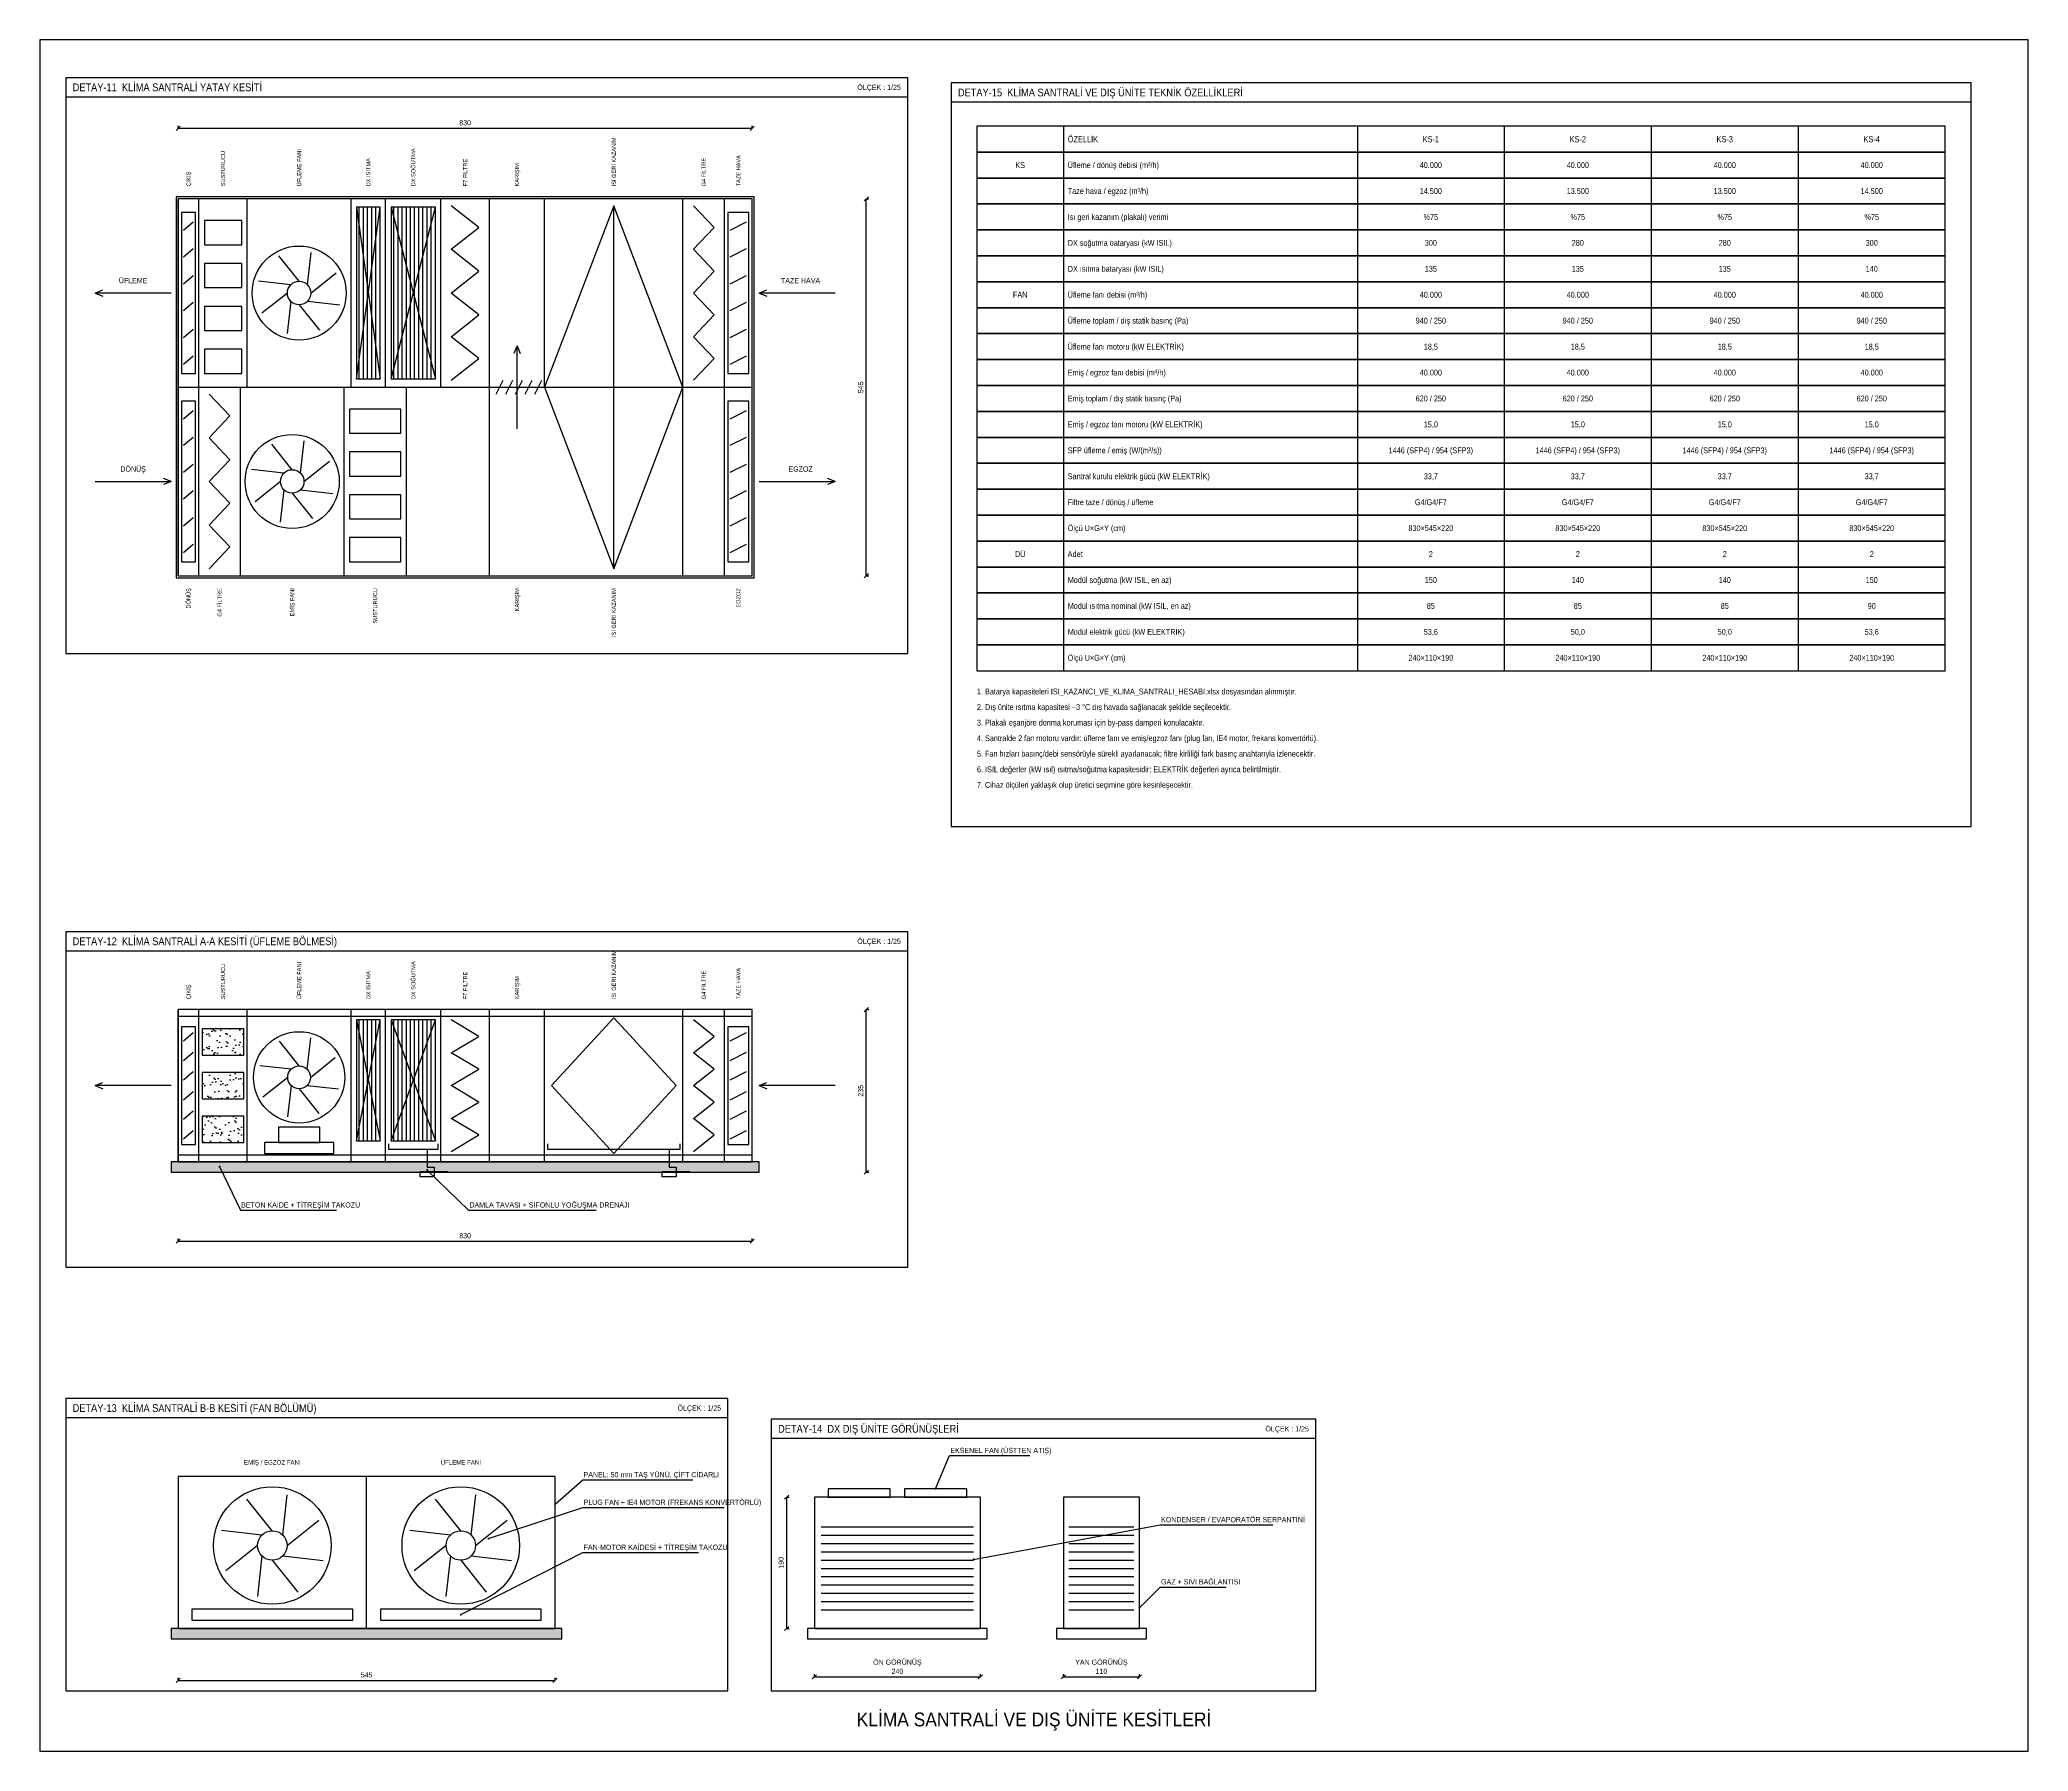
# Model space of a CAD drawing. Header units: centimetres. Extents: x 26200 to 152500, y -600 to 9300.
# Drawn here: x 113000 to 124500, y -600 to 9300 of the extents above; entities that cross this region are included whole.
import ezdxf
from ezdxf.enums import TextEntityAlignment as Align

# ---------------------------------------------------------------- set-up
doc = ezdxf.new("R2010")
doc.units = ezdxf.units.CM
for name, color, linetype in [('ROTAS-HAV-CERCEVE', 7, 'Continuous'), ('ROTAS-HAV-DETAY', 7, 'Continuous'), ('ROTAS-HAV-DETAY-TARAMA', 8, 'Continuous'), ('ROTAS-HAV-DETAY-YAZI', 7, 'Continuous'), ('ROTAS-PAFTA', 144, 'Continuous'), ('ROTAS-PAFTA-YAZI', 7, 'Continuous')]:
    doc.layers.add(name, color=color, linetype=linetype)
doc.styles.add('ROTAS', font='arial.ttf')

msp = doc.modelspace()

# ---------------------------------------------------------------- hatches: boundary and pattern name
at = {"layer": 'ROTAS-HAV-DETAY-TARAMA'}
h = msp.add_hatch(dxfattribs=at)
h.set_pattern_fill('AR-SAND', scale=1.5)
h.paths.add_polyline_path([(113940, 3427), (114180, 3427), (114180, 3579), (113940, 3579)])
h = msp.add_hatch(dxfattribs=at)
h.set_pattern_fill('AR-SAND', scale=1.5)
h.paths.add_polyline_path([(113940, 3174), (114180, 3174), (114180, 3326), (113940, 3326)])
h = msp.add_hatch(dxfattribs=at)
h.set_pattern_fill('AR-SAND', scale=1.5)
h.paths.add_polyline_path([(113940, 2921), (114180, 2921), (114180, 3073), (113940, 3073)])
h = msp.add_hatch(dxfattribs=at)
h.set_pattern_fill('AR-CONC', scale=0.5)
h.paths.add_polyline_path([(113760, 2750), (117160, 2750), (117160, 2810), (113760, 2810)])
h = msp.add_hatch(dxfattribs=at)
h.set_pattern_fill('AR-CONC', scale=0.5)
h.paths.add_polyline_path([(113760, 50), (116020, 50), (116020, 110), (113760, 110)])
at = {"layer": 'ROTAS-HAV-DETAY-YAZI'}
h = msp.add_hatch(color=256, dxfattribs=at)
edge = h.paths.add_edge_path()
edge.add_arc((114040, 2782), 6, 0, 360)
h = msp.add_hatch(color=256, dxfattribs=at)
edge = h.paths.add_edge_path()
edge.add_arc((115240, 2762), 6, 0, 360)
h = msp.add_hatch(color=256, dxfattribs=at)
edge = h.paths.add_edge_path()
edge.add_arc((118181, 918), 6, 0, 360)
h = msp.add_hatch(color=256, dxfattribs=at)
edge = h.paths.add_edge_path()
edge.add_arc((115980, 830), 6, 0, 360)
h = msp.add_hatch(color=256, dxfattribs=at)
edge = h.paths.add_edge_path()
edge.add_arc((115595, 630), 6, 0, 360)
h = msp.add_hatch(color=256, dxfattribs=at)
edge = h.paths.add_edge_path()
edge.add_arc((118400, 510), 6, 0, 360)
h = msp.add_hatch(color=256, dxfattribs=at)
edge = h.paths.add_edge_path()
edge.add_arc((119360, 230), 6, 0, 360)
h = msp.add_hatch(color=256, dxfattribs=at)
edge = h.paths.add_edge_path()
edge.add_arc((115435, 190), 6, 0, 360)

# ---------------------------------------------------------------- linework, layer by layer
at = {"layer": 'ROTAS-HAV-CERCEVE'}
for p, q in [((113150, 8970), (118020, 8970)), ((118270, 8940), (124170, 8940)), ((113150, 4030), (118020, 4030)), ((113150, 1330), (116980, 1330)), ((117230, 1210), (120380, 1210))]:
    msp.add_line(p, q, dxfattribs=at)
for points in [[(113150, 5750), (118020, 5750), (118020, 9080), (113150, 9080)], [(118270, 4750), (124170, 4750), (124170, 9050), (118270, 9050)], [(113150, 2200), (118020, 2200), (118020, 4140), (113150, 4140)], [(113150, -250), (116980, -250), (116980, 1440), (113150, 1440)], [(117230, -250), (120380, -250), (120380, 1320), (117230, 1320)]]:
    msp.add_lwpolyline(points, close=True, dxfattribs=at)
at = {"layer": 'ROTAS-HAV-DETAY'}
for p, q in [((118920, 8800), (118920, 8650)), ((120620, 8800), (120620, 8650)), ((121470, 8800), (121470, 8650)), ((122320, 8800), (122320, 8650)), ((123170, 8800), (123170, 8650)), ((118920, 8650), (118920, 8500)), ((120620, 8650), (120620, 8500)), ((121470, 8650), (121470, 8500)), ((122320, 8650), (122320, 8500)), ((123170, 8650), (123170, 8500)), ((118920, 8500), (118920, 8350)), ((120620, 8500), (120620, 8350)), ((121470, 8500), (121470, 8350)), ((122320, 8500), (122320, 8350)), ((123170, 8500), (123170, 8350)), ((113800, 7290), (113800, 8380)), ((113920, 7290), (113920, 8380)), ((114200, 7290), (114200, 8380)), ((114800, 7290), (114800, 8380)), ((114832, 7338), (114968, 8332)), ((114832, 8332), (114968, 7338)), ((115000, 7290), (115000, 8380)), ((115032, 7338), (115288, 8332)), ((115032, 8332), (115288, 7338)), ((115320, 7290), (115320, 8380)), ((115600, 7290), (115600, 8380)), ((115920, 7290), (115920, 8380)), ((116320, 6240), (116320, 8340)), ((116720, 7290), (116720, 8380)), ((116960, 7290), (116960, 8380)), ((118920, 8350), (118920, 8200)), ((120620, 8350), (120620, 8200)), ((121470, 8350), (121470, 8200)), ((122320, 8350), (122320, 8200)), ((123170, 8350), (123170, 8200)), ((113832, 8198), (113888, 8246)), ((116992, 8198), (117088, 8246)), ((118920, 8200), (118920, 8050)), ((120620, 8200), (120620, 8050)), ((121470, 8200), (121470, 8050)), ((122320, 8200), (122320, 8050)), ((123170, 8200), (123170, 8050)), ((113832, 8044), (113888, 8092)), ((114548, 7883), (114569, 8070)), ((116992, 8044), (117088, 8092)), ((118920, 8050), (118920, 7900)), ((120620, 8050), (120620, 7900)), ((121470, 8050), (121470, 7900)), ((122320, 8050), (122320, 7900)), ((123170, 8050), (123170, 7900)), ((113832, 7888), (113888, 7936)), ((114500, 7903), (114383, 8050)), ((114568, 7835), (114715, 7952)), ((116992, 7888), (117088, 7936)), ((113320, 7835), (113364, 7853)), ((113760, 7835), (113320, 7835)), ((113320, 7835), (113364, 7817)), ((114452, 7883), (114265, 7904)), ((114432, 7835), (114285, 7718)), ((117160, 7835), (117204, 7853)), ((117600, 7835), (117160, 7835)), ((117160, 7835), (117204, 7817)), ((118920, 7900), (118920, 7750)), ((120620, 7900), (120620, 7750)), ((121470, 7900), (121470, 7750)), ((122320, 7900), (122320, 7750)), ((123170, 7900), (123170, 7750)), ((113832, 7734), (113888, 7782)), ((114452, 7787), (114431, 7600)), ((114500, 7767), (114617, 7620)), ((114548, 7787), (114735, 7766)), ((116992, 7734), (117088, 7782)), ((118920, 7750), (118920, 7600)), ((120620, 7750), (120620, 7600)), ((121470, 7750), (121470, 7600)), ((122320, 7750), (122320, 7600)), ((123170, 7750), (123170, 7600)), ((113832, 7578), (113888, 7626)), ((116992, 7578), (117088, 7626)), ((118920, 7600), (118920, 7450)), ((120620, 7600), (120620, 7450)), ((121470, 7600), (121470, 7450)), ((122320, 7600), (122320, 7450)), ((123170, 7600), (123170, 7450)), ((115760, 7530), (115742, 7486)), ((115760, 7050), (115760, 7530)), ((115760, 7530), (115778, 7486)), ((113832, 7424), (113888, 7472)), ((116992, 7424), (117088, 7472)), ((118920, 7450), (118920, 7300)), ((120620, 7450), (120620, 7300)), ((121470, 7450), (121470, 7300)), ((122320, 7450), (122320, 7300)), ((123170, 7450), (123170, 7300)), ((113800, 7290), (117120, 7290)), ((113800, 6200), (113800, 7290)), ((113920, 6200), (113920, 7290)), ((114160, 6200), (114160, 7290)), ((114760, 6200), (114760, 7290)), ((115120, 6200), (115120, 7290)), ((115600, 6200), (115600, 7290)), ((115640, 7250), (115680, 7330)), ((115696, 7250), (115736, 7330)), ((115752, 7250), (115792, 7330)), ((115808, 7250), (115848, 7330)), ((115864, 7250), (115904, 7330)), ((115920, 7290), (116720, 7290)), ((116720, 6200), (116720, 7290)), ((116960, 6200), (116960, 7290)), ((118920, 7300), (118920, 7150)), ((120620, 7300), (120620, 7150)), ((121470, 7300), (121470, 7150)), ((122320, 7300), (122320, 7150)), ((123170, 7300), (123170, 7150)), ((113832, 7108), (113888, 7156)), ((116992, 7108), (117088, 7156)), ((118920, 7150), (118920, 7000)), ((120620, 7150), (120620, 7000)), ((121470, 7150), (121470, 7000)), ((122320, 7150), (122320, 7000)), ((123170, 7150), (123170, 7000)), ((113832, 6954), (113888, 7002)), ((114460, 6813), (114343, 6960)), ((114508, 6793), (114529, 6980)), ((116992, 6954), (117088, 7002)), ((118920, 7000), (118920, 6850)), ((120620, 7000), (120620, 6850)), ((121470, 7000), (121470, 6850)), ((122320, 7000), (122320, 6850)), ((123170, 7000), (123170, 6850)), ((113832, 6798), (113888, 6846)), ((114412, 6793), (114225, 6814)), ((114528, 6745), (114675, 6862)), ((116992, 6798), (117088, 6846)), ((118920, 6850), (118920, 6700)), ((120620, 6850), (120620, 6700)), ((121470, 6850), (121470, 6700)), ((122320, 6850), (122320, 6700)), ((123170, 6850), (123170, 6700)), ((113320, 6745), (113760, 6745)), ((113760, 6745), (113716, 6763)), ((113760, 6745), (113716, 6727)), ((113832, 6644), (113888, 6692)), ((114392, 6745), (114245, 6628)), ((114412, 6697), (114391, 6510)), ((114460, 6677), (114577, 6530)), ((114508, 6697), (114695, 6676)), ((116992, 6644), (117088, 6692)), ((117160, 6745), (117600, 6745)), ((117600, 6745), (117556, 6763)), ((117600, 6745), (117556, 6727)), ((118920, 6700), (118920, 6550)), ((120620, 6700), (120620, 6550)), ((121470, 6700), (121470, 6550)), ((122320, 6700), (122320, 6550)), ((123170, 6700), (123170, 6550)), ((113832, 6488), (113888, 6536)), ((116992, 6488), (117088, 6536)), ((118920, 6550), (118920, 6400)), ((120620, 6550), (120620, 6400)), ((121470, 6550), (121470, 6400)), ((122320, 6550), (122320, 6400)), ((123170, 6550), (123170, 6400)), ((113832, 6334), (113888, 6382)), ((116992, 6334), (117088, 6382)), ((118920, 6400), (118920, 6250)), ((120620, 6400), (120620, 6250)), ((121470, 6400), (121470, 6250)), ((122320, 6400), (122320, 6250)), ((123170, 6400), (123170, 6250)), ((118920, 6250), (118920, 6100)), ((120620, 6250), (120620, 6100)), ((121470, 6250), (121470, 6100)), ((122320, 6250), (122320, 6100)), ((123170, 6250), (123170, 6100)), ((118920, 6100), (118920, 5950)), ((120620, 6100), (120620, 5950)), ((121470, 6100), (121470, 5950)), ((122320, 6100), (122320, 5950)), ((123170, 6100), (123170, 5950)), ((118920, 5950), (118920, 5800)), ((120620, 5950), (120620, 5800)), ((121470, 5950), (121470, 5800)), ((122320, 5950), (122320, 5800)), ((123170, 5950), (123170, 5800)), ((118920, 5800), (118920, 5650)), ((120620, 5800), (120620, 5650)), ((121470, 5800), (121470, 5650)), ((122320, 5800), (122320, 5650)), ((123170, 5800), (123170, 5650)), ((113800, 2810), (113800, 3690)), ((113920, 2810), (113920, 3690)), ((114200, 2810), (114200, 3690)), ((114800, 2810), (114800, 3690)), ((115000, 2810), (115000, 3690)), ((115320, 2810), (115320, 3690)), ((115600, 2810), (115600, 3690)), ((115920, 2810), (115920, 3690)), ((116720, 2810), (116720, 3690)), ((116960, 2810), (116960, 3690)), ((114832, 2930), (114968, 3630)), ((114832, 3630), (114968, 2930)), ((115032, 2930), (115288, 3630)), ((115032, 3630), (115288, 2930)), ((113832, 3509), (113888, 3557)), ((114500, 3364), (114386, 3507)), ((114547, 3345), (114567, 3526)), ((116992, 3509), (117088, 3557)), ((113832, 3396), (113888, 3444)), ((114453, 3345), (114272, 3365)), ((114566, 3298), (114709, 3412)), ((116992, 3396), (117088, 3444)), ((113320, 3250), (113364, 3268)), ((113760, 3250), (113320, 3250)), ((113320, 3250), (113364, 3232)), ((113832, 3283), (113888, 3331)), ((114434, 3298), (114291, 3184)), ((114453, 3251), (114433, 3070)), ((114500, 3232), (114614, 3089)), ((114547, 3251), (114728, 3231)), ((116992, 3283), (117088, 3331)), ((117160, 3250), (117204, 3268)), ((117600, 3250), (117160, 3250)), ((117160, 3250), (117204, 3232)), ((113832, 3169), (113888, 3217)), ((116992, 3169), (117088, 3217)), ((113832, 3056), (113888, 3104)), ((113832, 2943), (113888, 2991)), ((116992, 3056), (117088, 3104)), ((116992, 2943), (117088, 2991)), ((114890, 110), (114890, 990)), ((114345, 675), (114198, 859)), ((114405, 650), (114431, 884)), ((115435, 675), (115288, 859)), ((115495, 650), (115521, 884)), ((114430, 590), (114614, 737)), ((115520, 590), (115704, 737)), ((114285, 650), (114051, 676)), ((114260, 590), (114076, 443)), ((115375, 650), (115141, 676)), ((115350, 590), (115166, 443)), ((114285, 530), (114259, 296)), ((114345, 505), (114492, 321)), ((114405, 530), (114639, 504)), ((115375, 530), (115349, 296)), ((115435, 505), (115582, 321)), ((115495, 530), (115729, 504))]:
    msp.add_line(p, q, dxfattribs=at)
for points in [[(118420, 8650), (124020, 8650), (124020, 8800), (118420, 8800)], [(118420, 8500), (124020, 8500), (124020, 8650), (118420, 8650)], [(118420, 8350), (124020, 8350), (124020, 8500), (118420, 8500)], [(113788, 6188), (117132, 6188), (117132, 8392), (113788, 8392)], [(113800, 6200), (117120, 6200), (117120, 8380), (113800, 8380)], [(113820, 7370), (113900, 7370), (113900, 8300), (113820, 8300)], [(114832, 7338), (114968, 7338), (114968, 8332), (114832, 8332)], [(115032, 7338), (115288, 7338), (115288, 8332), (115032, 8332)], [(116320, 6240), (116720, 7290), (116320, 8340), (115920, 7290)], [(116980, 7370), (117100, 7370), (117100, 8300), (116980, 8300)], [(118420, 8200), (124020, 8200), (124020, 8350), (118420, 8350)], [(113952, 8114), (114168, 8114), (114168, 8254), (113952, 8254)], [(118420, 8050), (124020, 8050), (124020, 8200), (118420, 8200)], [(118420, 7900), (124020, 7900), (124020, 8050), (118420, 8050)], [(113952, 7866), (114168, 7866), (114168, 8006), (113952, 8006)], [(118420, 7750), (124020, 7750), (124020, 7900), (118420, 7900)], [(113952, 7618), (114168, 7618), (114168, 7758), (113952, 7758)], [(118420, 7600), (124020, 7600), (124020, 7750), (118420, 7750)], [(118420, 7450), (124020, 7450), (124020, 7600), (118420, 7600)], [(113952, 7370), (114168, 7370), (114168, 7510), (113952, 7510)], [(118420, 7300), (124020, 7300), (124020, 7450), (118420, 7450)], [(118420, 7150), (124020, 7150), (124020, 7300), (118420, 7300)], [(113820, 6280), (113900, 6280), (113900, 7210), (113820, 7210)], [(114792, 7024), (115088, 7024), (115088, 7164), (114792, 7164)], [(116980, 6280), (117100, 6280), (117100, 7210), (116980, 7210)], [(118420, 7000), (124020, 7000), (124020, 7150), (118420, 7150)], [(114792, 6776), (115088, 6776), (115088, 6916), (114792, 6916)], [(118420, 6850), (124020, 6850), (124020, 7000), (118420, 7000)], [(118420, 6700), (124020, 6700), (124020, 6850), (118420, 6850)], [(118420, 6550), (124020, 6550), (124020, 6700), (118420, 6700)], [(114792, 6528), (115088, 6528), (115088, 6668), (114792, 6668)], [(118420, 6400), (124020, 6400), (124020, 6550), (118420, 6550)], [(114792, 6280), (115088, 6280), (115088, 6420), (114792, 6420)], [(118420, 6250), (124020, 6250), (124020, 6400), (118420, 6400)], [(118420, 6100), (124020, 6100), (124020, 6250), (118420, 6250)], [(118420, 5950), (124020, 5950), (124020, 6100), (118420, 6100)], [(118420, 5800), (124020, 5800), (124020, 5950), (118420, 5950)], [(118420, 5650), (124020, 5650), (124020, 5800), (118420, 5800)], [(113800, 2810), (117120, 2810), (117120, 3690), (113800, 3690)], [(113800, 2850), (117120, 2850), (117120, 3650), (113800, 3650)], [(113820, 2910), (113900, 2910), (113900, 3590), (113820, 3590)], [(113940, 3427), (114180, 3427), (114180, 3579), (113940, 3579)], [(114832, 2930), (114968, 2930), (114968, 3630), (114832, 3630)], [(115032, 2930), (115288, 2930), (115288, 3630), (115032, 3630)], [(116320, 2858), (116680, 3250), (116320, 3642), (115960, 3250)], [(116980, 2910), (117100, 2910), (117100, 3590), (116980, 3590)], [(113940, 3174), (114180, 3174), (114180, 3326), (113940, 3326)], [(113940, 2921), (114180, 2921), (114180, 3073), (113940, 3073)], [(114380, 2922), (114620, 2922), (114620, 3010), (114380, 3010)], [(114300, 2858), (114700, 2858), (114700, 2922), (114300, 2922)], [(113760, 2750), (117160, 2750), (117160, 2810), (113760, 2810)], [(113800, 110), (115980, 110), (115980, 990), (113800, 990)], [(117480, 110), (118440, 110), (118440, 870), (117480, 870)], [(117559, 870), (117919, 870), (117919, 918), (117559, 918)], [(118001, 870), (118361, 870), (118361, 918), (118001, 918)], [(118920, 110), (119360, 110), (119360, 870), (118920, 870)], [(113880, 158), (114810, 158), (114810, 222), (113880, 222)], [(114970, 158), (115900, 158), (115900, 222), (114970, 222)], [(113760, 50), (116020, 50), (116020, 110), (113760, 110)], [(117440, 50), (118480, 50), (118480, 110), (117440, 110)], [(118880, 50), (119400, 50), (119400, 110), (118880, 110)]]:
    msp.add_lwpolyline(points, close=True, dxfattribs=at)
for points in [[(115380, 7330), (115540, 7456), (115380, 7582), (115540, 7709), (115380, 7835), (115540, 7961), (115380, 8088), (115540, 8214), (115380, 8340)], [(116780, 7330), (116900, 7456), (116780, 7582), (116900, 7709), (116780, 7835), (116900, 7961), (116780, 8088), (116900, 8214), (116780, 8340)], [(113980, 6240), (114100, 6366), (113980, 6492), (114100, 6619), (113980, 6745), (114100, 6871), (113980, 6998), (114100, 7124), (113980, 7250)], [(115380, 2870), (115540, 2965), (115380, 3060), (115540, 3155), (115380, 3250), (115540, 3345), (115380, 3440), (115540, 3535), (115380, 3630)], [(116780, 2870), (116900, 2965), (116780, 3060), (116900, 3155), (116780, 3250), (116900, 3345), (116780, 3440), (116900, 3535), (116780, 3630)], [(115016, 2914), (115016, 2882), (115304, 2882), (115304, 2914)], [(115240, 2882), (115240, 2778), (115280, 2778), (115280, 2722), (115200, 2722), (115200, 2754), (115360, 2754)], [(115936, 2914), (115936, 2882), (116704, 2882), (116704, 2914)], [(116640, 2882), (116640, 2778), (116680, 2778), (116680, 2722), (116600, 2722), (116600, 2754), (116760, 2754)]]:
    msp.add_lwpolyline(points, dxfattribs=at)
for centre, radius in [((114500, 7835), 272), ((114500, 7835), 68), ((114460, 6745), 272), ((114460, 6745), 68), ((114500, 3298), 264), ((114500, 3298), 66), ((114345, 590), 340), ((115435, 590), 340), ((114345, 590), 85), ((115435, 590), 85)]:
    msp.add_circle(centre, radius, dxfattribs=at)
at = {"layer": 'ROTAS-HAV-DETAY-TARAMA'}
for p, q in [((114848, 7338), (114848, 8332)), ((114872, 7338), (114872, 8332)), ((114896, 7338), (114896, 8332)), ((114920, 7338), (114920, 8332)), ((114944, 7338), (114944, 8332)), ((115048, 7338), (115048, 8332)), ((115072, 7338), (115072, 8332)), ((115096, 7338), (115096, 8332)), ((115120, 7338), (115120, 8332)), ((115144, 7338), (115144, 8332)), ((115168, 7338), (115168, 8332)), ((115192, 7338), (115192, 8332)), ((115216, 7338), (115216, 8332)), ((115240, 7338), (115240, 8332)), ((115264, 7338), (115264, 8332)), ((114848, 2930), (114848, 3630)), ((114872, 2930), (114872, 3630)), ((114896, 2930), (114896, 3630)), ((114920, 2930), (114920, 3630)), ((114944, 2930), (114944, 3630)), ((115048, 2930), (115048, 3630)), ((115072, 2930), (115072, 3630)), ((115096, 2930), (115096, 3630)), ((115120, 2930), (115120, 3630)), ((115144, 2930), (115144, 3630)), ((115168, 2930), (115168, 3630)), ((115192, 2930), (115192, 3630)), ((115216, 2930), (115216, 3630)), ((115240, 2930), (115240, 3630)), ((115264, 2930), (115264, 3630)), ((117520, 698), (118400, 698)), ((118952, 698), (119328, 698)), ((117520, 650), (118400, 650)), ((117520, 602), (118400, 602)), ((118952, 650), (119328, 650)), ((118952, 602), (119328, 602)), ((117520, 554), (118400, 554)), ((117520, 506), (118400, 506)), ((118952, 554), (119328, 554)), ((118952, 506), (119328, 506)), ((117520, 458), (118400, 458)), ((117520, 410), (118400, 410)), ((117520, 362), (118400, 362)), ((118952, 458), (119328, 458)), ((118952, 410), (119328, 410)), ((118952, 362), (119328, 362)), ((117520, 314), (118400, 314)), ((117520, 266), (118400, 266)), ((118952, 314), (119328, 314)), ((118952, 266), (119328, 266)), ((117520, 218), (118400, 218)), ((118952, 218), (119328, 218))]:
    msp.add_line(p, q, dxfattribs=at)
at = {"layer": 'ROTAS-HAV-DETAY-YAZI'}
for p, q in [((113788, 8776), (113812, 8800)), ((113800, 8788), (113800, 8803)), ((113800, 8788), (117120, 8788)), ((117108, 8776), (117132, 8800)), ((117120, 8788), (117120, 8803)), ((117768, 8368), (117792, 8392)), ((117780, 6200), (117780, 8380)), ((117780, 8380), (117795, 8380)), ((117768, 6188), (117792, 6212)), ((117780, 6200), (117795, 6200)), ((117768, 3678), (117792, 3702)), ((117780, 2750), (117780, 3690)), ((117780, 3690), (117795, 3690)), ((114040, 2782), (114160, 2530)), ((115240, 2762), (115480, 2530)), ((117768, 2738), (117792, 2762)), ((117780, 2750), (117795, 2750)), ((114160, 2530), (114717, 2530)), ((115480, 2530), (116217, 2530)), ((113788, 2338), (113812, 2362)), ((113800, 2350), (113800, 2365)), ((113800, 2350), (117120, 2350)), ((117108, 2338), (117132, 2362)), ((117120, 2350), (117120, 2365)), ((118181, 918), (118261, 1110)), ((118261, 1110), (118725, 1110)), ((115980, 830), (116140, 970)), ((116140, 970), (116777, 970)), ((115595, 630), (116140, 810)), ((116140, 810), (116959, 810)), ((117308, 858), (117332, 882)), ((117320, 110), (117320, 870)), ((117320, 870), (117335, 870)), ((118400, 510), (119480, 710)), ((119480, 710), (120132, 710)), ((115435, 190), (116140, 550)), ((116140, 550), (116810, 550)), ((119360, 230), (119480, 350)), ((119480, 350), (119862, 350)), ((117308, 98), (117332, 122)), ((117320, 110), (117335, 110)), ((113788, -202), (113812, -178)), ((113800, -190), (113800, -175)), ((113800, -190), (115980, -190)), ((115968, -202), (115992, -178)), ((115980, -190), (115980, -175)), ((117468, -182), (117492, -158)), ((117480, -170), (117480, -155)), ((117480, -170), (118440, -170)), ((118428, -182), (118452, -158)), ((118440, -170), (118440, -155)), ((118908, -182), (118932, -158)), ((118920, -170), (118920, -155)), ((118920, -170), (119360, -170)), ((119348, -182), (119372, -158)), ((119360, -170), (119360, -155))]:
    msp.add_line(p, q, dxfattribs=at)
at = {"layer": 'ROTAS-PAFTA'}
msp.add_lwpolyline([(113000, -600), (124500, -600), (124500, 9300), (113000, 9300)], close=True, dxfattribs=at)

# ---------------------------------------------------------------- texts
at = {"layer": 'ROTAS-HAV-DETAY-YAZI', "style": 'ROTAS', "width": 0.85}
for s, height, p in [('DETAY-11  KLİMA SANTRALİ YATAY KESİTİ', 45, (113190, 9025)), ('DETAY-15  KLİMA SANTRALİ VE DIŞ ÜNİTE TEKNİK ÖZELLİKLERİ', 45, (118310, 8995)), ('ÖZELLİK', 36, (118945, 8725)), ('Üfleme / dönüş debisi (m³/h)', 34, (118945, 8575)), ('Taze hava / egzoz (m³/h)', 34, (118945, 8425)), ('Isı geri kazanım (plakalı) verimi', 34, (118945, 8275)), ('DX soğutma bataryası (kW ISIL)', 34, (118945, 8125)), ('DX ısıtma bataryası (kW ISIL)', 34, (118945, 7975)), ('Üfleme fanı debisi (m³/h)', 34, (118945, 7825)), ('Üfleme toplam / dış statik basınç (Pa)', 34, (118945, 7675)), ('Üfleme fanı motoru (kW ELEKTRİK)', 34, (118945, 7525)), ('Emiş / egzoz fanı debisi (m³/h)', 34, (118945, 7375)), ('Emiş toplam / dış statik basınç (Pa)', 34, (118945, 7225)), ('Emiş / egzoz fanı motoru (kW ELEKTRİK)', 34, (118945, 7075)), ('SFP üfleme / emiş (W/(m³/s))', 34, (118945, 6925)), ('Santral kurulu elektrik gücü (kW ELEKTRİK)', 34, (118945, 6775)), ('Filtre taze / dönüş / üfleme', 34, (118945, 6625)), ('Ölçü U×G×Y (cm)', 34, (118945, 6475)), ('Adet', 34, (118945, 6325)), ('Modül soğutma (kW ISIL, en az)', 34, (118945, 6175)), ('Modül ısıtma nominal (kW ISIL, en az)', 34, (118945, 6025)), ('Modül elektrik gücü (kW ELEKTRİK)', 34, (118945, 5875)), ('Ölçü U×G×Y (cm)', 34, (118945, 5725)), ('1. Batarya kapasiteleri ISI_KAZANCI_VE_KLIMA_SANTRALI_HESABI.xlsx dosyasından alınmıştır.', 34, (118420, 5530)), ('2. Dış ünite ısıtma kapasitesi −3 °C dış havada sağlanacak şekilde seçilecektir.', 34, (118420, 5440)), ('3. Plakalı eşanjöre donma koruması için by-pass damperi konulacaktır.', 34, (118420, 5350)), ('4. Santralde 2 fan motoru vardır: üfleme fanı ve emiş/egzoz fanı (plug fan, IE4 motor, frekans konvertörlü).', 34, (118420, 5260)), ('5. Fan hızları basınç/debi sensörüyle sürekli ayarlanacak; filtre kirliliği fark basınç anahtarıyla izlenecektir.', 34, (118420, 5170)), ('6. ISIL değerler (kW ısıl) ısıtma/soğutma kapasitesidir; ELEKTRİK değerleri ayrıca belirtilmiştir.', 34, (118420, 5080)), ('7. Cihaz ölçüleri yaklaşık olup üretici seçimine göre kesinleşecektir.', 34, (118420, 4990)), ('DETAY-12  KLİMA SANTRALİ A-A KESİTİ (ÜFLEME BÖLMESİ)', 45, (113190, 4085)), ('DETAY-13  KLİMA SANTRALİ B-B KESİTİ (FAN BÖLÜMÜ)', 45, (113190, 1385)), ('DETAY-14  DX DIŞ ÜNİTE GÖRÜNÜŞLERİ', 45, (117270, 1265))]:
    msp.add_text(s, height=height, dxfattribs=at).set_placement(p, align=Align.MIDDLE_LEFT)
for p in [(117980, 9025), (117980, 4085), (116940, 1385), (120340, 1265)]:
    msp.add_text('ÖLÇEK : 1/25', height=30, dxfattribs=at).set_placement(p, align=Align.MIDDLE_RIGHT)
for s, height, p in [('830', 30, (115460, 8796)), ('ÜFLEME', 30, (113540, 7883)), ('TAZE HAVA', 30, (117400, 7883)), ('DÖNÜŞ', 30, (113540, 6793)), ('EGZOZ', 30, (117400, 6793)), ('830', 30, (115460, 2358)), ('EMİŞ / EGZOZ FANI', 26, (114345, 1050)), ('ÜFLEME FANI', 26, (115435, 1050)), ('545', 30, (114890, -182)), ('240', 30, (117960, -162)), ('110', 30, (119140, -162))]:
    msp.add_text(s, height=height, dxfattribs=at).set_placement(p, align=Align.BOTTOM_CENTER)
for s, height, p in [('KS-1', 36, (121045, 8725)), ('KS-2', 36, (121895, 8725)), ('KS-3', 36, (122745, 8725)), ('KS-4', 36, (123595, 8725)), ('KS', 34, (118670, 8575)), ('40.000', 34, (121045, 8575)), ('40.000', 34, (121895, 8575)), ('40.000', 34, (122745, 8575)), ('40.000', 34, (123595, 8575)), ('14.500', 34, (121045, 8425)), ('13.500', 34, (121895, 8425)), ('13.500', 34, (122745, 8425)), ('14.500', 34, (123595, 8425)), ('%75', 34, (121045, 8275)), ('%75', 34, (121895, 8275)), ('%75', 34, (122745, 8275)), ('%75', 34, (123595, 8275)), ('300', 34, (121045, 8125)), ('280', 34, (121895, 8125)), ('280', 34, (122745, 8125)), ('300', 34, (123595, 8125)), ('135', 34, (121045, 7975)), ('135', 34, (121895, 7975)), ('135', 34, (122745, 7975)), ('140', 34, (123595, 7975)), ('FAN', 34, (118670, 7825)), ('40.000', 34, (121045, 7825)), ('40.000', 34, (121895, 7825)), ('40.000', 34, (122745, 7825)), ('40.000', 34, (123595, 7825)), ('940 / 250', 34, (121045, 7675)), ('940 / 250', 34, (121895, 7675)), ('940 / 250', 34, (122745, 7675)), ('940 / 250', 34, (123595, 7675)), ('18,5', 34, (121045, 7525)), ('18,5', 34, (121895, 7525)), ('18,5', 34, (122745, 7525)), ('18,5', 34, (123595, 7525)), ('40.000', 34, (121045, 7375)), ('40.000', 34, (121895, 7375)), ('40.000', 34, (122745, 7375)), ('40.000', 34, (123595, 7375)), ('620 / 250', 34, (121045, 7225)), ('620 / 250', 34, (121895, 7225)), ('620 / 250', 34, (122745, 7225)), ('620 / 250', 34, (123595, 7225)), ('15,0', 34, (121045, 7075)), ('15,0', 34, (121895, 7075)), ('15,0', 34, (122745, 7075)), ('15,0', 34, (123595, 7075)), ('1446 (SFP4) / 954 (SFP3)', 34, (121045, 6925)), ('1446 (SFP4) / 954 (SFP3)', 34, (121895, 6925)), ('1446 (SFP4) / 954 (SFP3)', 34, (122745, 6925)), ('1446 (SFP4) / 954 (SFP3)', 34, (123595, 6925)), ('33,7', 34, (121045, 6775)), ('33,7', 34, (121895, 6775)), ('33,7', 34, (122745, 6775)), ('33,7', 34, (123595, 6775)), ('G4/G4/F7', 34, (121045, 6625)), ('G4/G4/F7', 34, (121895, 6625)), ('G4/G4/F7', 34, (122745, 6625)), ('G4/G4/F7', 34, (123595, 6625)), ('830×545×220', 34, (121045, 6475)), ('830×545×220', 34, (121895, 6475)), ('830×545×220', 34, (122745, 6475)), ('830×545×220', 34, (123595, 6475)), ('DÜ', 34, (118670, 6325)), ('2', 34, (121045, 6325)), ('2', 34, (121895, 6325)), ('2', 34, (122745, 6325)), ('2', 34, (123595, 6325)), ('150', 34, (121045, 6175)), ('140', 34, (121895, 6175)), ('140', 34, (122745, 6175)), ('150', 34, (123595, 6175)), ('85', 34, (121045, 6025)), ('85', 34, (121895, 6025)), ('85', 34, (122745, 6025)), ('90', 34, (123595, 6025)), ('53,6', 34, (121045, 5875)), ('50,0', 34, (121895, 5875)), ('50,0', 34, (122745, 5875)), ('53,6', 34, (123595, 5875)), ('240×110×190', 34, (121045, 5725)), ('240×110×190', 34, (121895, 5725)), ('240×110×190', 34, (122745, 5725)), ('240×110×190', 34, (123595, 5725))]:
    msp.add_text(s, height=height, dxfattribs=at).set_placement(p, align=Align.MIDDLE_CENTER)
for s, p in [('SUSTURUCU', (114060, 8452)), ('ÜFLEME FANI', (114500, 8452)), ('DX SOĞUTMA', (115160, 8452)), ('ISI GERİ KAZANIM', (116320, 8452)), ('ÇIKIŞ', (113860, 8452)), ('DX ISITMA', (114900, 8452)), ('F7 FİLTRE', (115460, 8452)), ('KARIŞIM', (115760, 8452)), ('G4 FİLTRE', (116840, 8452)), ('TAZE HAVA', (117040, 8452)), ('SUSTURUCU', (114060, 3750)), ('ÜFLEME FANI', (114500, 3750)), ('DX SOĞUTMA', (115160, 3750)), ('ISI GERİ KAZANIM', (116320, 3750)), ('ÇIKIŞ', (113860, 3750)), ('DX ISITMA', (114900, 3750)), ('F7 FİLTRE', (115460, 3750)), ('KARIŞIM', (115760, 3750)), ('G4 FİLTRE', (116840, 3750)), ('TAZE HAVA', (117040, 3750))]:
    msp.add_text(s, height=24, rotation=90, dxfattribs=at).set_placement(p, align=Align.MIDDLE_LEFT)
for s, p in [('545', (117772, 7290)), ('235', (117772, 3220)), ('190', (117312, 490))]:
    msp.add_text(s, height=30, rotation=90, dxfattribs=at).set_placement(p, align=Align.BOTTOM_CENTER)
for s, p in [('DÖNÜŞ', (113860, 6128)), ('G4 FİLTRE', (114040, 6128)), ('EMİŞ FANI', (114460, 6128)), ('SUSTURUCU', (114940, 6128)), ('KARIŞIM', (115760, 6128)), ('ISI GERİ KAZANIM', (116320, 6128)), ('EGZOZ', (117040, 6128))]:
    msp.add_text(s, height=24, rotation=90, dxfattribs=at).set_placement(p, align=Align.MIDDLE_RIGHT)
for s, p in [('BETON KAİDE + TİTREŞİM TAKOZU', (114165, 2536)), ('DAMLA TAVASI + SİFONLU YOĞUŞMA DRENAJI', (115485, 2536)), ('EKSENEL FAN (ÜSTTEN ATIŞ)', (118266, 1116)), ('PANEL: 50 mm TAŞ YÜNÜ, ÇİFT CİDARLI', (116145, 976)), ('PLUG FAN + IE4 MOTOR (FREKANS KONVERTÖRLÜ)', (116145, 816)), ('KONDENSER / EVAPORATÖR SERPANTİNİ', (119485, 716)), ('FAN-MOTOR KAİDESİ + TİTREŞİM TAKOZU', (116145, 556)), ('GAZ + SIVI BAĞLANTISI', (119485, 356))]:
    msp.add_text(s, height=30, dxfattribs=at).set_placement(p, align=Align.BOTTOM_LEFT)
for s, p in [('ÖN GÖRÜNÜŞ', (117960, -70)), ('YAN GÖRÜNÜŞ', (119140, -70))]:
    msp.add_text(s, height=30, dxfattribs=at).set_placement(p, align=Align.TOP_CENTER)
at = {"layer": 'ROTAS-PAFTA-YAZI', "style": 'ROTAS', "width": 0.9}
msp.add_text('KLİMA SANTRALİ VE DIŞ ÜNİTE KESİTLERİ', height=80, dxfattribs=at).set_placement((118750, -480), align=Align.BOTTOM_CENTER)

doc.saveas('drawing.dxf')
